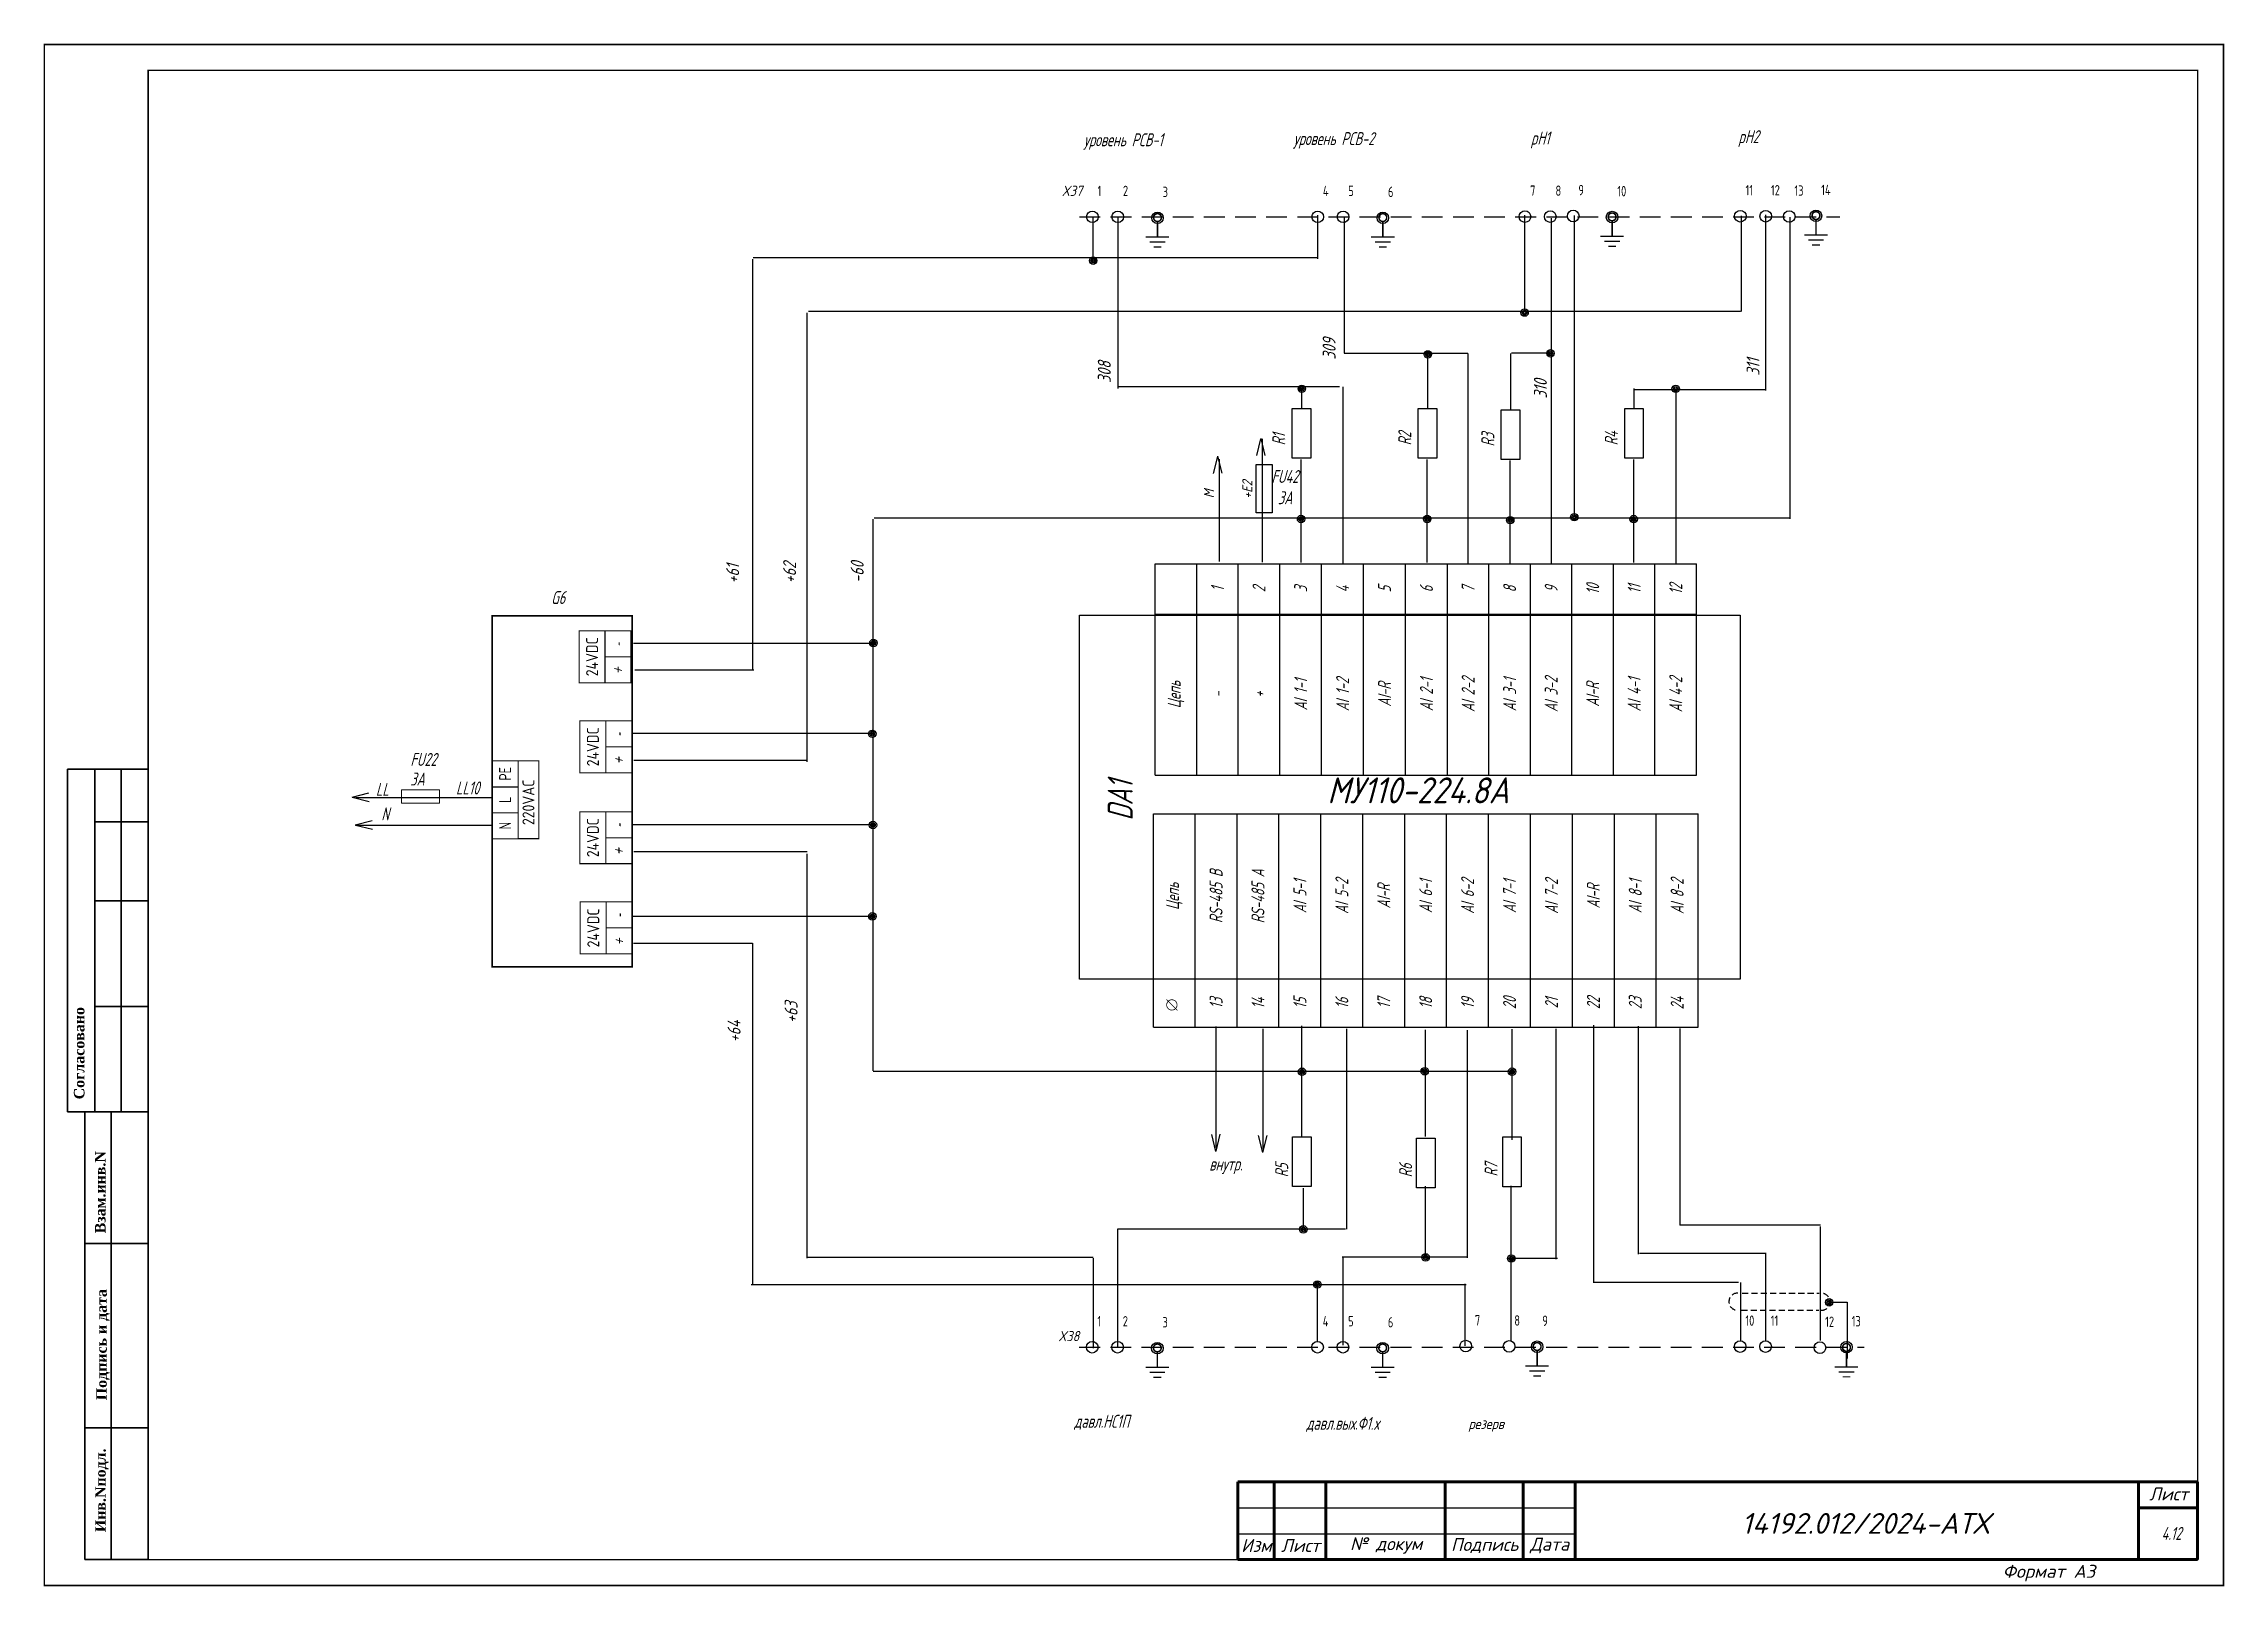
# Model space of a CAD drawing. Header units: millimetres. Extents: x 2725 to 10524, y 7125 to 11639.
# Drawn here: x 7855.7 to 8276, y 9976.2 to 10273.5 of the extents above; entities that cross this region are included whole.
import ezdxf
from ezdxf.enums import TextEntityAlignment as Align

# ---------------------------------------------------------------- set-up
doc = ezdxf.new("R2010")
doc.units = ezdxf.units.MM
doc.header["$LTSCALE"] = 4
doc.set_wipeout_variables(frame=1)
doc.linetypes.add('DASHED', pattern=[0.75, 0.5, -0.25])
doc.linetypes.add('SolidLine', pattern=[0])
for name, color, linetype, lineweight in [('_АК_ОФОРМЛ', 7, 'Continuous', 20), ('SHTAMP', 7, 'SolidLine', 25), ('Основеая', 5, 'Continuous', 60), ('СХЕМА', 7, 'Continuous', 25)]:
    doc.layers.add(name, color=color, linetype=linetype, lineweight=lineweight)
for name, color, linetype in [("Contact's", 104, 'Continuous'), ('LOC', 8, 'Continuous'), ('RED_2.5mm^2', 1, 'Continuous'), ('SYMS', 7, 'Continuous'), ('Вспомогательная', 1, 'Continuous'), ('Текст', 2, 'Continuous')]:
    doc.layers.add(name, color=color, linetype=linetype)
doc.styles.add('ISOCPEUR', font='isocpeui.ttf')
doc.styles.add('ISOCPEUR25.10.00', font='isocpeur.ttf', dxfattribs={"height": 2.5})
doc.styles.add('SC', font='wromrusc.shx', dxfattribs={"width": 0.8, "height": 2.5})
doc.styles.add('Simplex00.10.00', font='simplex.shx')
doc.styles.add('Simplex25.085.00', font='simplex.shx', dxfattribs={"width": 0.85, "oblique": 15, "height": 2.5})
doc.styles.add('Simplex25.085.15', font='', dxfattribs={"width": 0.85, "oblique": 15, "height": 2.5})
doc.styles.add('STYLE1', font='timesbd.ttf')
doc.styles.add('WD', font='romans.shx')
doc.styles.add('ГОСТ', font='isocpeur.ttf', dxfattribs={"oblique": 15})
doc.styles.add('Стиль мой-1', font='', dxfattribs={"width": 0.85, "oblique": 15, "height": 2.5})
doc.styles.get('Simplex25.085.15').set_extended_font_data('GOST type A')
doc.styles.get('Стиль мой-1').set_extended_font_data('GOST type A')
doc.linetypes.add('Modbus_LINE', pattern='A,7.5,-4,["Modbus",Standard,S=2.5,R=0,X=-1.5,Y=-1.25],-15', length=26.5)

msp = doc.modelspace()

# ---------------------------------------------------------------- texts
at = {"style": 'Simplex25.085.15', "oblique": 15}
for s, height, width, p in [('уровень РСВ-1', 2.5, 0.85, (8056.18, 10253.69)), ('уровень РСВ-2', 2.5, 0.85, (8096.6, 10253.91)), ('pH1', 2.5, 0.85, (8142.33, 10254.02)), ('pH2', 2.5, 0.85, (8182.33, 10254.29)), ('X37', 1.961, 1.083459, (8051.93, 10244.12)), ('FU42', 2.5, 0.85, (8092.34, 10188.8)), ('G6', 2.5, 0.85, (7953.52, 10165.48)), ('FU22', 2.5, 0.85, (7926.39, 10134.28)), ('3А', 2.5, 0.85, (7926.37, 10130.5)), ('внутр.', 2.5, 0.85, (8080.35, 10056.3)), ('X38', 1.961, 1.083459, (8051.26, 10023.42)), ('давл.НС1П', 2.5, 0.85, (8054.33, 10006.73)), ('давл.вых.Ф1.x', 2.5, 0.85, (8099.06, 10006.34)), ('резерв', 1.961, 1.083459, (8130.31, 10006.5))]:
    msp.add_text(s, height=height, dxfattribs=dict(at, width=width)).set_placement(p)
for s, height, width, p in [('+E2', 1.961, 1.083459, (8088.67, 10185.74)), ('M', 1.96, 1.083459, (8081.26, 10185.86)), ('DA1', 4.83, 0.879985, (8065.61, 10123.73))]:
    msp.add_text(s, height=height, rotation=90, dxfattribs=dict(at, width=width)).set_placement(p)
at = {"color": 7, "style": 'Simplex25.085.15', "oblique": 15, "width": 1.083459}
msp.add_text('МУ110-224.8А', height=5, dxfattribs=at).set_placement((8103.09, 10127.07))
at = {"color": 0, "lineweight": 25, "ltscale": 0.5, "style": 'STYLE1', "oblique": 1}
for s, height, p in [('Согласовано', 2.0309, (7863.56, 10070.01)), ('Взам.инв.N', 2.031, (7867.63, 10044.19)), ('Подпись и дата', 2.0309, (7867.86, 10012.03)), ('Инв.Nподл.', 2.031, (7867.66, 9986.6))]:
    msp.add_text(s, height=height, rotation=90, dxfattribs=at).set_placement(p)
at = {"color": 7, "lineweight": 25, "insert": (8263.89, 9987.63), "char_height": 2.5, "attachment_point": 1, "style": 'Стиль мой-1'}
msp.add_mtext_dynamic_manual_height_columns('4.12', width=5.3031, gutter_width=12.5, heights=[2.85], dxfattribs=at)
at = {"layer": '_АК_ОФОРМЛ', "color": 7, "char_height": 2.5, "width": 4.127, "attachment_point": 5, "style": 'Simplex25.085.15'}
for s, insert in [('LL', (7920.97, 10129.77)), ('LL10', (7937.42, 10130.03)), ('N', (7921.52, 10125.03))]:
    msp.add_mtext(s, dxfattribs=dict(at, insert=insert))
at = {"layer": 'SHTAMP', "color": 0, "style": 'ISOCPEUR'}
msp.add_text('14192.012/2024-АТХ', height=4, dxfattribs=at).set_placement((8206.79, 9986.31), align=Align.CENTER)
at = {"layer": 'SYMS', "linetype": 'Continuous', "char_height": 2.5, "attachment_point": 1, "rotation": 90}
for s, insert, width in [('{\\Fsimplex|c0;\\Q15;\\W0.75;\\C0;30\\Fsimplex|c204;9}', (8102.2, 10212.59), 12.7506), ('{\\Fsimplex|c0;\\Q15;\\W0.75;\\C0;30\\Fsimplex|c204;8}', (8058.87, 10208.06), 12.7506), ('{\\Fsimplex|c0;\\Q15;\\W0.75;\\C0;3\\Fsimplex|c204;10}', (8142.92, 10205.09), 12.7506), ('{\\Fsimplex|c0;\\Q15;\\W0.75;\\C0;3\\Fsimplex|c204;11}', (8183.9, 10209.47), 12.7506), ('{\\fGOST type A|b0|i0|c0|p34;\\Q15;\\W0.85;\\C7;R\\fGOST type A|b0|i0|c204|p34;1}', (8092.49, 10196.06), 5.071), ('{\\fGOST type A|b0|i0|c0|p34;\\Q15;\\W0.85;\\C7;R\\fGOST type A|b0|i0|c204|p34;2}', (8116.78, 10196.05), 5.071), ('{\\fGOST type A|b0|i0|c0|p34;\\Q15;\\W0.85;\\C7;R\\fGOST type A|b0|i0|c204|p34;3}', (8132.79, 10195.84), 5.071), ('{\\fGOST type A|b0|i0|c0|p34;\\Q15;\\W0.85;\\C7;R\\fGOST type A|b0|i0|c204|p34;4}', (8156.58, 10196.05), 5.071), ('{\\Fsimplex|c204;\\Q15;\\W0.75;\\C0;+6\\Fsimplex|c0;1}', (7987.25, 10169.43), 8.5407), ('{\\Fsimplex|c204;\\Q15;\\W0.75;\\C0;+6\\Fsimplex|c0;2}', (7998.22, 10169.47), 8.5407), ('{\\Fsimplex|c204;\\Q15;\\W0.75;\\C0;-60}', (8011.25, 10169.58), 8.5407), ('{\\Fsimplex|c204;\\Q15;\\W0.75;\\C0;+63}', (7998.5, 10084.74), 8.5407), ('{\\Fsimplex|c204;\\Q15;\\W0.75;\\C0;+64}', (7987.52, 10081.01), 8.5407), ('{\\fGOST type A|b0|i0|c0|p34;\\Q15;\\W0.85;\\C7;R\\fGOST type A|b0|i0|c204|p34;5}', (8093.06, 10055.01), 5.071), ('{\\fGOST type A|b0|i0|c0|p34;\\Q15;\\W0.85;\\C7;R\\fGOST type A|b0|i0|c204|p34;6}', (8116.95, 10054.99), 5.071), ('{\\fGOST type A|b0|i0|c0|p34;\\Q15;\\W0.85;\\C7;R\\fGOST type A|b0|i0|c204|p34;7}', (8133.42, 10055.16), 5.071)]:
    msp.add_mtext(s, dxfattribs=dict(at, insert=insert, width=width))
at = {"layer": 'SYMS', "linetype": 'Continuous', "insert": (8093.59, 10187.21), "char_height": 2.5, "width": 8.7482, "attachment_point": 1}
msp.add_mtext('{\\fGOST type A|b0|i0|c0|p34;\\Q15;\\W0.85;\\C7;3\\fGOST type A|b0|i0|c204|p34;А}', dxfattribs=at)
at = {"layer": 'Текст', "color": 7, "char_height": 2.5, "style": 'ГОСТ'}
for s, insert, width, attachment_point in [('{\\fISOCPEUR|b0|i0|c204|p34;Лист}', (8269.02, 9993.98), 11.4585, 6), ('{\\fISOCPEUR|b0|i0|c204|p34;Изм}', (8089.44, 9984.05), 7, 5), ('{\\fISOCPEUR|b0|i0|c204|p34;Лист}', (8097.94, 9984.05), 10, 5), ('{\\fISOCPEUR|b0|i0|c204|p34;№ докум}', (8114.44, 9984.05), 23, 5), ('{\\fISOCPEUR|b0|i0|c204|p34;Подпись}', (8133.44, 9984.05), 15, 5), ('{\\fISOCPEUR|b0|i0|c204|p34;Дата}', (8145.94, 9984.05), 10, 5)]:
    msp.add_mtext(s, dxfattribs=dict(at, insert=insert, width=width, attachment_point=attachment_point))

# ---------------------------------------------------------------- blocks, each defined once
blk = doc.blocks.new('Формат А3')
at = {"color": 0, "linetype": 'Continuous', "const_width": 0.3}
for points in [[(-420, 297), (0, 297), (0, 0), (-420, 0)], [(-400, 5), (-400, 292), (-5, 292), (-5, 5)]]:
    blk.add_lwpolyline(points, close=True, dxfattribs=at)
at = {"color": 0, "linetype": 'Continuous', "style": 'Simplex00.10.00', "oblique": 15}
blk.add_text('Формат А3', height=2.5, dxfattribs=at).set_placement((-33.67, 2.75), align=Align.MIDDLE_CENTER)
blk = doc.blocks.new('*T208')
at = {"color": 0, "linetype": 'ByBlock', "lineweight": -2, "ltscale": 0.2, "transparency": 16777216}
for p, q in [((0, 0), (0, 41.14)), ((0, 41.14), (104.95, 41.14)), ((8, 0), (8, 41.14)), ((16.08, 0), (16.08, 41.14)), ((24.16, 0), (24.16, 41.14)), ((32.24, 0), (32.24, 41.14)), ((40.32, 0), (40.32, 41.14)), ((48.4, 0), (48.4, 41.14)), ((56.48, 0), (56.48, 41.14)), ((64.56, 0), (64.56, 41.14)), ((72.64, 0), (72.64, 41.14)), ((80.72, 0), (80.72, 41.14)), ((88.8, 0), (88.8, 41.14)), ((96.87, 0), (96.87, 41.14)), ((104.95, 0), (104.95, 41.14)), ((0, 9.29), (40.32, 9.29))]:
    blk.add_line(p, q, dxfattribs=at)
at = {"color": 0, "lineweight": -2, "ltscale": 0.2, "transparency": 16777216}
for p, q in [((40.32, 9.29), (104.95, 9.29)), ((0, 0), (104.95, 0))]:
    blk.add_line(p, q, dxfattribs=at)
at = {"color": 0, "linetype": 'Continuous', "lineweight": -2, "ltscale": 0.2, "transparency": 16777216, "char_height": 2.5, "attachment_point": 5, "rotation": 90, "style": 'Simplex25.085.15'}
for s, insert, width in [('RS-485 B', (12.04, 25.21), 28.8496), ('RS-485 A', (20.12, 25.21), 28.8496), ('Цепь', (4, 25.21), 28.8496), ('AI 5-1', (28.2, 25.21), 28.8496), ('AI 5-2', (36.28, 25.21), 28.8496), ('AI-R', (44.36, 25.21), 28.8496), ('AI 6-1', (52.44, 25.21), 28.8496), ('AI 6-2', (60.52, 25.21), 28.8496), ('AI 7-1', (68.6, 25.21), 28.8496), ('AI 7-2', (76.68, 25.21), 28.8496), ('AI-R', (84.76, 25.21), 28.8496), ('AI 8-1', (92.83, 25.21), 28.8496), ('AI 8-2', (100.91, 25.21), 28.8496), ('13', (12.04, 4.64), 6.286), ('14', (20.12, 4.64), 6.286), ('15', (28.2, 4.64), 6.286), ('16', (36.28, 4.64), 6.286), ('17', (44.36, 4.64), 6.286), ('18', (52.44, 4.64), 6.286), ('19', (60.52, 4.64), 6.286), ('20', (68.6, 4.64), 6.286), ('21', (76.68, 4.64), 6.286), ('22', (84.76, 4.64), 6.286), ('23', (92.83, 4.64), 6.286), ('24', (100.91, 4.64), 6.286)]:
    blk.add_mtext(s, dxfattribs=dict(at, insert=insert, width=width))
blk = doc.blocks.new('Клеммное соединение')
at = {"linetype": 'Continuous'}
blk.add_wipeout([(0, -1), (-0.44, -0.9), (-0.6, -0.8), (-0.71, -0.7), (-0.8, -0.6), (-0.87, -0.5), (-0.92, -0.4), (-0.95, -0.3), (-0.98, -0.2), (-0.99, -0.1), (-0.99, 0), (-0.99, 0.1), (-0.98, 0.2), (-0.95, 0.3), (-0.92, 0.4), (-0.87, 0.5), (-0.8, 0.6), (-0.71, 0.7), (-0.6, 0.8), (-0.44, 0.9), (0, 1), (0.44, 0.9), (0.6, 0.8), (0.71, 0.7), (0.8, 0.6), (0.87, 0.5), (0.92, 0.4), (0.95, 0.3), (0.98, 0.2), (0.99, 0.1), (1, 0), (0.99, -0.1), (0.98, -0.2), (0.95, -0.3), (0.92, -0.4), (0.87, -0.5), (0.8, -0.6), (0.71, -0.7), (0.6, -0.8), (0.44, -0.9)], dxfattribs=at)
at = {"color": 0, "linetype": 'Continuous', "lineweight": -2, "const_width": 0.15}
blk.add_lwpolyline([(-1.06, -1.06), (1.06, 1.06)], dxfattribs=at)
blk.add_lwpolyline([(-1, 0, 1), (1, 0, 1)], format="xyb", close=True, dxfattribs=at)
blk = doc.blocks.new('*T209')
at = {"color": 0, "linetype": 'ByBlock', "lineweight": -2, "ltscale": 0.2, "transparency": 16777216}
for p, q in [((0, 0), (0, 40.67)), ((0, 40.67), (104.32, 40.67)), ((8, 0), (8, 40.67)), ((16, 0), (16, 40.67)), ((24, 0), (24, 40.67)), ((32.08, 0), (32.08, 40.67)), ((40.16, 0), (40.16, 40.67)), ((48.24, 0), (48.24, 40.67)), ((56.32, 0), (56.32, 40.67)), ((64.32, 0), (64.32, 40.67)), ((72.32, 0), (72.32, 40.67)), ((80.32, 0), (80.32, 40.67)), ((88.32, 0), (88.32, 40.67)), ((96.32, 0), (96.32, 40.67)), ((104.32, 0), (104.32, 40.67)), ((0, 31), (104.32, 31))]:
    blk.add_line(p, q, dxfattribs=at)
at = {"color": 0, "lineweight": -2, "ltscale": 0.2, "transparency": 16777216}
blk.add_line((0, 0), (104.32, 0), dxfattribs=at)
at = {"color": 0, "linetype": 'Continuous', "lineweight": -2, "ltscale": 0.2, "transparency": 16777216, "char_height": 2.5, "attachment_point": 5, "rotation": 90, "style": 'Simplex25.085.15'}
for s, insert, width in [('1', (12, 35.83), 6.6745), ('2', (20, 35.83), 6.6745), ('3', (28.04, 35.83), 6.6745), ('4', (36.12, 35.83), 6.6745), ('5', (44.2, 35.83), 6.6745), ('6', (52.28, 35.83), 6.6745), ('7', (60.32, 35.83), 6.6745), ('8', (68.32, 35.83), 6.6745), ('9', (76.32, 35.83), 6.6745), ('10', (84.32, 35.83), 6.6745), ('11', (92.32, 35.83), 6.6745), ('12', (100.32, 35.83), 6.6745), ('Цепь', (4, 15.5), 27.9958), ('AI 1-1', (28.04, 15.5), 27.9958), ('AI 1-2', (36.12, 15.5), 27.9958), ('AI-R', (44.2, 15.5), 27.9958), ('AI 2-1', (52.28, 15.5), 27.9958), ('AI 2-2', (60.32, 15.5), 27.9958), ('AI 3-1', (68.32, 15.5), 27.9958), ('AI 3-2', (76.32, 15.5), 27.9958), ('AI-R', (84.32, 15.5), 27.9958), ('AI 4-1', (92.32, 15.5), 27.9958), ('AI 4-2', (100.32, 15.5), 27.9958), ('-', (12, 15.5), 27.9958), ('+', (20, 15.5), 27.9958)]:
    blk.add_mtext(s, dxfattribs=dict(at, insert=insert, width=width))
blk = doc.blocks.new('PS4x145')
at = {"color": 0, "linetype": 'Continuous', "lineweight": -2}
for points, const_width in [([(-2.5, 0), (65.12, 0), (65.12, -27), (-2.5, -27)], 0.3), ([(22.15, 0), (27.15, 0), (27.15, -5), (22.15, -5)], 0.2), ([(27.15, 0), (32.15, 0), (32.15, -5), (27.15, -5)], 0.2), ([(32.2, 0), (37.2, 0), (37.2, -5), (32.2, -5)], 0.2), ([(22.2, -5), (37.2, -5), (37.2, -9), (22.2, -9)], 0.2), ([(52.25, -16.76), (62.25, -16.76), (62.25, -21.76), (52.25, -21.76)], 0.2), ([(0, -17), (10, -17), (10, -22), (0, -22)], 0.2), ([(17.38, -16.92), (27.38, -16.92), (27.38, -21.92), (17.38, -21.92)], 0.2), ([(34.9, -16.92), (44.9, -16.92), (44.9, -21.92), (34.9, -21.92)], 0.2), ([(0, -22), (5, -22), (5, -27), (0, -27)], 0.2), ([(5, -22), (10, -22), (10, -27), (5, -27)], 0.2), ([(17.38, -21.92), (22.38, -21.92), (22.38, -26.92), (17.38, -26.92)], 0.2), ([(22.38, -21.92), (27.38, -21.92), (27.38, -26.92), (22.38, -26.92)], 0.2), ([(34.9, -21.92), (39.9, -21.92), (39.9, -26.92), (34.9, -26.92)], 0.2), ([(39.9, -21.92), (44.9, -21.92), (44.9, -26.92), (39.9, -26.92)], 0.2), ([(52.25, -21.76), (57.25, -21.76), (57.25, -26.76), (52.25, -26.76)], 0.2), ([(57.25, -21.76), (62.25, -21.76), (62.25, -26.76), (57.25, -26.76)], 0.2)]:
    blk.add_lwpolyline(points, close=True, dxfattribs=dict(at, const_width=const_width))
at = {"color": 0, "linetype": 'Continuous', "lineweight": 9, "style": 'SC', "oblique": 15, "width": 0.85}
for s, p in [('+', (2.3, -24.5)), ('-', (7.3, -24.5)), ('+', (19.68, -24.42)), ('-', (24.68, -24.42)), ('+', (37.2, -24.42)), ('-', (42.2, -24.42)), ('+', (54.55, -24.26)), ('-', (59.55, -24.26))]:
    blk.add_text(s, height=2, dxfattribs=at).set_placement(p, align=Align.MIDDLE)
at = {"color": 0, "linetype": 'Continuous', "lineweight": -2, "style": 'Simplex25.085.00', "oblique": 10, "width": 0.8, "flags": 4}
blk.add_attdef('ЭЛЕМЕНТ', text='', height=2.5, dxfattribs=at).set_placement((39.01, -2.5), align=Align.MIDDLE_LEFT)
at = {"color": 0, "linetype": 'Continuous', "lineweight": 9, "style": 'ISOCPEUR25.10.00', "oblique": 10, "width": 0.85, "flags": 5}
blk.add_attdef('ТИП', text='', height=2.5, dxfattribs=at).set_placement((44.2, -2.5), align=Align.MIDDLE_LEFT)
at = {"color": 0, "linetype": 'Continuous', "lineweight": 9, "style": 'Simplex25.085.00', "width": 0.8}
for tag, flags, p in [('#(IN/VAC)', 8, (29.2, -7)), ('#(OUT/VDC)', 4, (5, -19.5)), ('#(OUT/VDC)', 4, (22.38, -19.42)), ('#(OUT/VDC)', 4, (39.9, -19.42)), ('#(OUT/VDC)', 4, (57.25, -19.26))]:
    blk.add_attdef(tag, text='', height=2.3, dxfattribs=dict(at, flags=flags)).set_placement(p, align=Align.MIDDLE)
at = {"color": 0, "linetype": 'Continuous', "lineweight": -2, "style": 'Simplex25.085.00', "width": 0.8, "flags": 4}
for p in [(5, -13.5), (22.38, -13.42), (39.9, -13.42), (57.25, -13.26)]:
    blk.add_attdef('#(A/VA)', text='', height=2.5, dxfattribs=at).set_placement(p, align=Align.MIDDLE)
at = {"layer": "Contact's", "linetype": 'Continuous', "lineweight": 9, "style": 'Simplex00.10.00', "width": 0.7, "flags": 8}
for tag, p in [('#(7/L)', (24.7, -2.5)), ('#(9/N)', (29.7, -2.5)), ('#(5/PE)', (34.7, -2.5))]:
    blk.add_attdef(tag, text='', height=2.3, dxfattribs=at).set_placement(p, align=Align.MIDDLE)
blk = doc.blocks.new('WDDOT')
for radius in [0.72, 0.449, 0.223]:
    blk.add_circle((0, 0), radius)
blk = doc.blocks.new('VT0W02')
blk.add_circle((0, 0), 0.0699)
at = {"style": 'WD'}
for tag, p, width in [('INST', (0.062, 0.42), 0.7), ('LOC', (0.062, 0.25), 0.7), ('DESC1', (0.053, -0.385), 0.8)]:
    blk.add_attdef(tag, p, '', height=0.125, dxfattribs=dict(at, width=width))
at = {"style": 'WD', "flags": 1}
for tag, p, height in [('X4TERM01', (-0.07, 0), 0.0125), ('X4TERMDESC01', (-0.055, -0.023), 0.025), ('X2TERMDESC01', (-0.006, 0.029), 0.025), ('STRIPSEQ', (0, 0), 0.00125), ('X2TERM01', (0, 0.07), 0.0125), ('X1TERMDESC01', (0.039, -0.003), 0.025), ('X1TERM01', (0.07, 0), 0.0125), ('LINKTERM', (0, -0.002), 0.00125), ('X8TERM01', (0, -0.07), 0.0125), ('X8TERMDESC01', (0, -0.054), 0.025)]:
    blk.add_attdef(tag, p, '', height=height, dxfattribs=at)
at = {"linetype": 'Continuous', "style": 'WD'}
for tag, p, height, width, flags in [('WIRENO', (0.062, 0.094), 0.125, 0.8, 8), ('TAGSTRIP', (0.053, -0.229), 0.125, 0.9, 8), ('DESC2', (0.053, -0.541), 0.125, 0.8, 8), ('CAT', (0.213, -0.406), 0.109, 0.8, 1), ('DESC3', (0.053, -0.698), 0.125, 0.8, 8)]:
    blk.add_attdef(tag, p, '', height=height, dxfattribs=dict(at, width=width, flags=flags))
at = {"linetype": 'Continuous', "style": 'WD', "width": 0.8, "flags": 1}
blk.add_attdef('MFG', text='', height=0.109, dxfattribs=at).set_placement((0.088, -0.406), align=Align.RIGHT)
at = {"style": 'WD', "width": 0.7, "flags": 1}
blk.add_attdef('ASSYCODE', (0.062, -0.281), '', height=0.01, dxfattribs=at)
blk = doc.blocks.new('PE - заземление')
at = {"color": 0, "linetype": 'Continuous', "lineweight": -2, "const_width": 0.3}
blk.add_lwpolyline([(-0.75, -0.75, -1), (0.75, -0.75, -1)], format="xyb", close=True, dxfattribs=at)
at = {"color": 0, "linetype": 'Continuous', "lineweight": -2}
for points, const_width in [([(0, -4.5), (0, -1.5)], 0.3), ([(-2.25, -4.5), (2.25, -4.5)], 0.25), ([(-1.5, -5.46), (1.5, -5.46)], 0.25), ([(-0.75, -6.42), (0.75, -6.42)], 0.25)]:
    blk.add_lwpolyline(points, dxfattribs=dict(at, const_width=const_width))
at = {"color": 0, "linetype": 'Continuous', "lineweight": 9, "style": 'ISOCPEUR25.10.00', "oblique": 10, "width": 0.85, "flags": 9}
blk.add_attdef('ТИП', (0, 0), '', height=2.5, dxfattribs=at)

# ---------------------------------------------------------------- linework, layer by layer
at = {"linetype": 'DASHED', "ltscale": 2}
for p, q in [((8055.33, 10240.11), (8201.85, 10240.11)), ((8055.3, 10022.28), (8206.57, 10022.28))]:
    msp.add_line(p, q, dxfattribs=at)
at = {"color": 1, "ltscale": 0.2}
for p, q in [((8101.29, 10232.16), (7992.45, 10232.16)), ((8182.71, 10221.87), (8003.14, 10221.87)), ((8130.2, 10213.74), (8106.32, 10213.74)), ((8122.41, 10213.65), (8122.41, 10203.14)), ((8138.42, 10213.76), (8138.42, 10202.93)), ((8146.24, 10213.85), (8138.57, 10213.85)), ((8105.46, 10207.31), (8062.68, 10207.31)), ((8098.11, 10207), (8098.11, 10203.14)), ((8162.2, 10206.99), (8162.2, 10203.13)), ((8187.54, 10206.73), (8162.24, 10206.73)), ((8192.23, 10182), (8015.78, 10182)), ((8015.8, 10157.9), (7969.38, 10157.9)), ((7992.57, 10152.7), (7969.61, 10152.7)), ((8015.53, 10140.54), (7969.21, 10140.54)), ((8002.78, 10135.34), (7969.44, 10135.34)), ((8015.35, 10122.93), (7969.24, 10122.93)), ((8002.88, 10117.73), (7969.47, 10117.73)), ((8015.35, 10105.25), (7969.13, 10105.25)), ((7992.32, 10100.05), (7969.36, 10100.05)), ((8138.59, 10075.42), (8015.57, 10075.42)), ((8198.17, 10045.76), (8171.06, 10045.76)), ((8106.6, 10045), (8062.74, 10045)), ((8057.96, 10039.55), (8002.95, 10039.55)), ((8130.19, 10039.6), (8105.96, 10039.6)), ((8147.45, 10039.38), (8138.56, 10039.38)), ((8187.67, 10040.29), (8163.28, 10040.29)), ((8129.89, 10034.26), (7992.08, 10034.26)), ((8101.22, 10023.37), (8101.22, 10034.25)), ((8182.38, 10034.71), (8154.38, 10034.71))]:
    msp.add_line(p, q, dxfattribs=at)
at = {"lineweight": 30}
for p, q in [((7860.27, 10133.63), (7875.74, 10133.63)), ((7860.27, 10133.63), (7860.27, 10067.63)), ((7865.59, 10133.63), (7865.59, 10067.63)), ((7870.66, 10133.63), (7870.66, 10067.63)), ((7865.59, 10123.48), (7875.74, 10123.48)), ((7865.59, 10108.25), (7875.74, 10108.25)), ((7865.59, 10087.94), (7875.74, 10087.94)), ((7860.27, 10067.63), (7875.74, 10067.63)), ((7863.66, 9981.32), (7863.66, 10067.63)), ((7868.74, 9981.32), (7868.74, 10067.63)), ((7875.84, 10042.25), (7863.66, 10042.25)), ((7875.84, 10006.71), (7863.66, 10006.71))]:
    msp.add_line(p, q, dxfattribs=at)
at = {"linetype": 'DASHED', "ltscale": 0.6}
for p, q in [((8183.04, 10032.68), (8197.92, 10032.68)), ((8182.9, 10029.39), (8197.84, 10029.39))]:
    msp.add_line(p, q, dxfattribs=at)
at = {"linetype": 'Continuous', "ltscale": 0.6}
for points in [[(8096.33, 10203.15), (8099.9, 10203.15), (8099.9, 10193.57), (8096.33, 10193.57)], [(8120.63, 10203.14), (8124.2, 10203.14), (8124.2, 10193.56), (8120.63, 10193.56)], [(8136.63, 10202.93), (8140.2, 10202.93), (8140.2, 10193.35), (8136.63, 10193.35)], [(8160.42, 10203.14), (8163.99, 10203.14), (8163.99, 10193.56), (8160.42, 10193.56)], [(8089.4, 10192.34), (8092.5, 10192.34), (8092.5, 10183.04), (8089.4, 10183.04)], [(8096.42, 10062.83), (8099.99, 10062.83), (8099.99, 10053.25), (8096.42, 10053.25)], [(8120.3, 10062.56), (8123.86, 10062.56), (8123.86, 10052.97), (8120.3, 10052.97)], [(8136.92, 10062.77), (8140.49, 10062.77), (8140.49, 10053.19), (8136.92, 10053.19)]]:
    msp.add_lwpolyline(points, close=True, dxfattribs=at)
at = {"ltscale": 0.2}
msp.add_lwpolyline([(8055.36, 10163.32), (8182.69, 10163.32), (8182.69, 10093.19), (8055.36, 10093.19)], close=True, dxfattribs=at)
at = {"linetype": 'Continuous', "lineweight": -2}
msp.add_lwpolyline([(7875.84, 10084.65), (7875.84, 10045.65)], dxfattribs=at)
at = {"lineweight": 30}
msp.add_lwpolyline([(7875.84, 9981.32), (7863.66, 9981.32)], dxfattribs=at)
at = {"linetype": 'DASHED', "ltscale": 0.6}
for centre, start, end in [((8182.14, 10031.04), 87.3959, 270), ((8198.34, 10031.02), 267.3959, 90)]:
    msp.add_arc(centre, 1.64, start, end, dxfattribs=at)
at = {"layer": 'RED_2.5mm^2', "linetype": 'Continuous', "ltscale": 0.2}
for p, q in [((8057.99, 10231.54), (8057.99, 10239.93)), ((8062.73, 10239.97), (8062.73, 10207.04)), ((8101.27, 10231.99), (8101.27, 10240.39)), ((8106.37, 10239.88), (8106.37, 10213.8)), ((8141.2, 10222.01), (8141.2, 10240.43)), ((8146.23, 10239.82), (8146.23, 10173.17)), ((8150.68, 10240.37), (8150.68, 10182.29)), ((8182.9, 10221.84), (8182.9, 10240.29)), ((8187.62, 10206.61), (8187.62, 10240.5)), ((8192.25, 10240.01), (8192.25, 10181.92)), ((7992.38, 10152.73), (7992.38, 10231.91)), ((8002.86, 10135.09), (8002.86, 10221.6)), ((8130.18, 10213.74), (8130.18, 10173.18)), ((8106.06, 10207.31), (8106.06, 10173.33)), ((8170.28, 10206.45), (8170.28, 10173.23)), ((8090.55, 10197.34), (8090.55, 10173.56)), ((8082.23, 10193.39), (8082.23, 10173.7)), ((8098.07, 10173.48), (8098.07, 10193.32)), ((8122.37, 10173.47), (8122.37, 10193.32)), ((8138.37, 10173.26), (8138.37, 10193.11)), ((8162.16, 10173.47), (8162.16, 10193.31)), ((8015.49, 10181.85), (8015.49, 10075.52)), ((7915.82, 10128.19), (7942.05, 10128.19)), ((7915.91, 10122.88), (7942.25, 10122.88)), ((8002.86, 10039.41), (8002.86, 10117.32)), ((7992.38, 10034.46), (7992.38, 10100.13)), ((8098.18, 10062.85), (8098.18, 10084.18)), ((8106.81, 10083.63), (8106.81, 10045.03)), ((8122.05, 10062.84), (8122.05, 10083.42)), ((8130.15, 10039.48), (8130.15, 10083.36)), ((8138.7, 10062.24), (8138.7, 10083.58)), ((8147.16, 10083.64), (8147.16, 10039.24)), ((8154.45, 10034.65), (8154.45, 10084.35)), ((8163.1, 10040.19), (8163.1, 10084.13)), ((8171.03, 10083.7), (8171.03, 10045.76)), ((8098.42, 10052.93), (8098.42, 10045.4)), ((8122.04, 10039.65), (8122.04, 10053.32)), ((8138.55, 10023.57), (8138.55, 10053.33)), ((8198.16, 10023.57), (8198.16, 10045.51)), ((8062.67, 10045.05), (8062.67, 10022.12)), ((8057.96, 10039.45), (8057.96, 10022.1)), ((8106.11, 10039.5), (8106.11, 10022.65)), ((8187.6, 10023.57), (8187.6, 10040.19)), ((8129.58, 10034.48), (8129.58, 10022.55)), ((8182.75, 10034.72), (8182.75, 10023.51)), ((8199.88, 10030.93), (8203.27, 10030.93)), ((8203.28, 10030.94), (8203.28, 10020.06))]:
    msp.add_line(p, q, dxfattribs=at)
at = {"layer": 'RED_2.5mm^2', "color": 6, "linetype": 'Modbus_LINE', "ltscale": 40}
for p, q in [((8081.66, 10060.76), (8081.66, 10084.08)), ((8090.72, 10060.58), (8090.72, 10083.61))]:
    msp.add_line(p, q, dxfattribs=at)
at = {"layer": 'SYMS', "linetype": 'Continuous', "ltscale": 0.2}
for p, q in [((8090.24, 10197.34), (8089.44, 10194.07)), ((8090.27, 10197.38), (8091.08, 10194.11)), ((8081.92, 10193.92), (8081.12, 10190.65)), ((8081.95, 10193.95), (8082.76, 10190.68)), ((7915.13, 10128.27), (7918.4, 10129.08)), ((7915.16, 10128.23), (7918.43, 10127.43)), ((7915.75, 10122.92), (7919.02, 10123.73)), ((7915.79, 10122.89), (7919.06, 10122.09))]:
    msp.add_line(p, q, dxfattribs=at)
at = {"layer": 'SYMS', "color": 6, "linetype": 'Continuous', "ltscale": 0.2}
for p, q in [((8081.64, 10059.98), (8080.83, 10063.25)), ((8081.68, 10060.02), (8082.47, 10063.29)), ((8090.65, 10059.75), (8089.84, 10063.03)), ((8090.69, 10059.79), (8091.49, 10063.06))]:
    msp.add_line(p, q, dxfattribs=at)
at = {"layer": 'Вспомогательная', "color": 7}
for p, q in [((8085.84, 9991.32), (8150.84, 9991.32)), ((8085.84, 9986.32), (8150.84, 9986.32)), ((8085.84, 9981.32), (8150.84, 9981.32))]:
    msp.add_line(p, q, dxfattribs=at)
at = {"layer": 'Основеая', "color": 7}
for p, q in [((8085.84, 9996.32), (8085.84, 9981.32)), ((8270.84, 9996.32), (8085.84, 9996.32)), ((8092.84, 9996.32), (8092.84, 9981.32)), ((8102.84, 9996.32), (8102.84, 9981.32)), ((8125.84, 9996.32), (8125.84, 9981.32)), ((8140.84, 9996.32), (8140.84, 9981.32)), ((8150.84, 9996.32), (8150.84, 9981.32)), ((8259.41, 9996.32), (8259.41, 9981.32)), ((8270.84, 9996.32), (8270.84, 9981.32)), ((8259.41, 9991.32), (8270.84, 9991.32)), ((8270.84, 9981.32), (8085.84, 9981.32))]:
    msp.add_line(p, q, dxfattribs=at)
at = {"layer": 'СХЕМА', "color": 7, "linetype": 'Continuous', "lineweight": 20, "ltscale": 30}
msp.add_lwpolyline([(7932.01, 10129.66), (7932.01, 10127.08), (7924.69, 10127.08), (7924.69, 10129.66)], close=True, dxfattribs=at)

# ---------------------------------------------------------------- block references
for name, p in [('Формат А3', (8275.84, 9976.32)), ('PE - заземление', (8070.37, 10240.7)), ('PE - заземление', (8113.8, 10240.7)), ('PE - заземление', (8157.99, 10240.83)), ('PE - заземление', (8197.28, 10241.08)), ('*T209', (8069.93, 10132.52)), ('*T208', (8069.62, 10083.93)), ('PE - заземление', (8070.34, 10022.87)), ('PE - заземление', (8113.77, 10022.87)), ('PE - заземление', (8143.54, 10023.14)), ('PE - заземление', (8203.16, 10022.97))]:
    msp.add_blockref(name, p)
at = {"linetype": 'Continuous', "ltscale": 0.2}
ref = msp.add_blockref('PS4x145', (7942.13, 10098.06), dxfattribs=dict(at, rotation=90))
ref.add_attrib('#(IN/VAC)', '220VAC', dxfattribs={"color": 0, "linetype": 'Continuous', "lineweight": 9, "height": 2.3, "rotation": 90, "style": 'Simplex25.085.00', "width": 0.8, "flags": 8}).set_placement((7949.13, 10127.26), align=Align.MIDDLE)
ref.add_attrib('#(7/L)', 'N', dxfattribs={"layer": "Contact's", "linetype": 'Continuous', "lineweight": 9, "height": 2.3, "rotation": 90, "style": 'Simplex00.10.00', "width": 0.7, "flags": 8}).set_placement((7944.63, 10122.76), align=Align.MIDDLE)
ref.add_attrib('#(9/N)', 'L', dxfattribs={"layer": "Contact's", "linetype": 'Continuous', "lineweight": 9, "height": 2.3, "rotation": 90, "style": 'Simplex00.10.00', "width": 0.7, "flags": 8}).set_placement((7944.63, 10127.76), align=Align.MIDDLE)
ref.add_attrib('#(5/PE)', 'PE', dxfattribs={"layer": "Contact's", "linetype": 'Continuous', "lineweight": 9, "height": 2.3, "rotation": 90, "style": 'Simplex00.10.00', "width": 0.7, "flags": 8}).set_placement((7944.63, 10132.76), align=Align.MIDDLE)
ref.add_attrib('#(OUT/VDC)', '24VDC', dxfattribs={"color": 0, "linetype": 'Continuous', "lineweight": 9, "height": 2.3, "rotation": 90, "style": 'Simplex25.085.00', "width": 0.8, "flags": 4}).set_placement((7961.63, 10103.06), align=Align.MIDDLE)
ref.add_attrib('#(OUT/VDC)', '24VDC', dxfattribs={"color": 0, "linetype": 'Continuous', "lineweight": 9, "height": 2.3, "rotation": 90, "style": 'Simplex25.085.00', "width": 0.8, "flags": 4}).set_placement((7961.55, 10120.44), align=Align.MIDDLE)
ref.add_attrib('#(OUT/VDC)', '24VDC', dxfattribs={"color": 0, "linetype": 'Continuous', "lineweight": 9, "height": 2.3, "rotation": 90, "style": 'Simplex25.085.00', "width": 0.8, "flags": 4}).set_placement((7961.55, 10137.96), align=Align.MIDDLE)
ref.add_attrib('#(OUT/VDC)', '24VDC', dxfattribs={"color": 0, "linetype": 'Continuous', "lineweight": 9, "height": 2.3, "rotation": 90, "style": 'Simplex25.085.00', "width": 0.8, "flags": 4}).set_placement((7961.39, 10155.31), align=Align.MIDDLE)
at = {"layer": 'SYMS', "linetype": 'Continuous', "ltscale": 0.2}
ref = msp.add_blockref('VT0W02', (8057.82, 10240.09), dxfattribs=dict(at, xscale=16, yscale=16, zscale=16))
ref.add_attrib('LOC', '1', (8058.82, 10244.09), dxfattribs={"layer": 'LOC', "height": 2, "style": 'WD', "width": 0.7})
ref = msp.add_blockref('VT0W02', (8062.71, 10240.09), dxfattribs=dict(at, xscale=16, yscale=16, zscale=16))
ref.add_attrib('LOC', '2', (8063.71, 10244.09), dxfattribs={"layer": 'LOC', "height": 2, "style": 'WD', "width": 0.7})
ref = msp.add_blockref('VT0W02', (8070.37, 10239.9), dxfattribs=dict(at, xscale=16, yscale=16, zscale=16))
ref.add_attrib('LOC', '3', (8071.37, 10243.9), dxfattribs={"layer": 'LOC', "height": 2, "style": 'WD', "width": 0.7})
ref = msp.add_blockref('VT0W02', (8101.25, 10240.09), dxfattribs=dict(at, xscale=16, yscale=16, zscale=16))
ref.add_attrib('LOC', '4', (8102.25, 10244.09), dxfattribs={"layer": 'LOC', "height": 2, "style": 'WD', "width": 0.7})
ref = msp.add_blockref('VT0W02', (8106.14, 10240.09), dxfattribs=dict(at, xscale=16, yscale=16, zscale=16))
ref.add_attrib('LOC', '5', (8107.14, 10244.09), dxfattribs={"layer": 'LOC', "height": 2, "style": 'WD', "width": 0.7})
ref = msp.add_blockref('VT0W02', (8113.8, 10239.9), dxfattribs=dict(at, xscale=16, yscale=16, zscale=16))
ref.add_attrib('LOC', '6', (8114.8, 10243.9), dxfattribs={"layer": 'LOC', "height": 2, "style": 'WD', "width": 0.7})
ref = msp.add_blockref('VT0W02', (8141.19, 10240.13), dxfattribs=dict(at, xscale=16, yscale=16, zscale=16))
ref.add_attrib('LOC', '7', (8142.19, 10244.13), dxfattribs={"layer": 'LOC', "height": 2, "style": 'WD', "width": 0.7})
ref = msp.add_blockref('VT0W02', (8146.08, 10240.13), dxfattribs=dict(at, xscale=16, yscale=16, zscale=16))
ref.add_attrib('LOC', '8', (8147.08, 10244.13), dxfattribs={"layer": 'LOC', "height": 2, "style": 'WD', "width": 0.7})
ref = msp.add_blockref('VT0W02', (8150.49, 10240.25), dxfattribs=dict(at, xscale=16, yscale=16, zscale=16))
ref.add_attrib('LOC', '9', (8151.49, 10244.25), dxfattribs={"layer": 'LOC', "height": 2, "style": 'WD', "width": 0.7})
ref = msp.add_blockref('VT0W02', (8157.99, 10240.04), dxfattribs=dict(at, xscale=16, yscale=16, zscale=16))
ref.add_attrib('LOC', '10', (8158.99, 10244.04), dxfattribs={"layer": 'LOC', "height": 2, "style": 'WD', "width": 0.7})
ref = msp.add_blockref('VT0W02', (8182.7, 10240.21), dxfattribs=dict(at, xscale=16, yscale=16, zscale=16))
ref.add_attrib('LOC', '11', (8183.7, 10244.21), dxfattribs={"layer": 'LOC', "height": 2, "style": 'WD', "width": 0.7})
ref = msp.add_blockref('VT0W02', (8187.59, 10240.21), dxfattribs=dict(at, xscale=16, yscale=16, zscale=16))
ref.add_attrib('LOC', '12', (8188.59, 10244.21), dxfattribs={"layer": 'LOC', "height": 2, "style": 'WD', "width": 0.7})
ref = msp.add_blockref('VT0W02', (8192.13, 10240.15), dxfattribs=dict(at, xscale=16, yscale=16, zscale=16))
ref.add_attrib('LOC', '13', (8193.13, 10244.15), dxfattribs={"layer": 'LOC', "height": 2, "style": 'WD', "width": 0.7})
ref = msp.add_blockref('VT0W02', (8197.28, 10240.28), dxfattribs=dict(at, xscale=16, yscale=16, zscale=16))
ref.add_attrib('LOC', '14', (8198.28, 10244.28), dxfattribs={"layer": 'LOC', "height": 2, "style": 'WD', "width": 0.7})
for p, rotation in [((8057.98, 10231.65), 180), ((8141.12, 10221.64), 180), ((8122.48, 10213.58), 180), ((8146.11, 10213.79), 180), ((8098.18, 10206.95), 180), ((8170.25, 10206.94), 180), ((8098.05, 10181.86), 90), ((8122.35, 10181.85), 90), ((8138.36, 10181.64), 90), ((8150.69, 10182.21), 90), ((8162.14, 10181.85), 90), ((8015.62, 10157.95), 90), ((8015.4, 10140.47), 90), ((8015.53, 10122.89), 90), ((8015.43, 10105.28), 90), ((8098.22, 10075.34), 90), ((8121.88, 10075.44), 90), ((8138.7, 10075.35), 180), ((8098.47, 10044.97), 180), ((8122.04, 10039.56), 180), ((8138.55, 10039.35), 180), ((8101.19, 10034.35), 180)]:
    msp.add_blockref('WDDOT', p, dxfattribs=dict(at, rotation=rotation))
ref = msp.add_blockref('VT0W02', (8129.77, 10022.49), dxfattribs=dict(at, xscale=16, yscale=16, zscale=16))
ref.add_attrib('LOC', '7', (8131.55, 10026.45), dxfattribs={"layer": 'LOC', "height": 2, "style": 'WD', "width": 0.7})
ref = msp.add_blockref('VT0W02', (8138.14, 10022.42), dxfattribs=dict(at, xscale=16, yscale=16, zscale=16))
ref.add_attrib('LOC', '8', (8139.14, 10026.42), dxfattribs={"layer": 'LOC', "height": 2, "style": 'WD', "width": 0.7})
ref = msp.add_blockref('VT0W02', (8182.67, 10022.38), dxfattribs=dict(at, xscale=16, yscale=16, zscale=16))
ref.add_attrib('LOC', '10', (8183.67, 10026.38), dxfattribs={"layer": 'LOC', "height": 2, "style": 'WD', "width": 0.7})
ref = msp.add_blockref('VT0W02', (8187.56, 10022.38), dxfattribs=dict(at, xscale=16, yscale=16, zscale=16))
ref.add_attrib('LOC', '11', (8188.56, 10026.38), dxfattribs={"layer": 'LOC', "height": 2, "style": 'WD', "width": 0.7})
at = {"layer": 'SYMS', "ltscale": 0.2}
msp.add_blockref('WDDOT', (8199.82, 10030.91), dxfattribs=at)
at = {"layer": 'SYMS', "linetype": 'Continuous', "ltscale": 0.2}
ref = msp.add_blockref('VT0W02', (8057.79, 10022.26), dxfattribs=dict(at, xscale=16, yscale=16, zscale=16))
ref.add_attrib('LOC', '1', (8058.79, 10026.26), dxfattribs={"layer": 'LOC', "height": 2, "style": 'WD', "width": 0.7})
ref = msp.add_blockref('VT0W02', (8062.68, 10022.26), dxfattribs=dict(at, xscale=16, yscale=16, zscale=16))
ref.add_attrib('LOC', '2', (8063.68, 10026.26), dxfattribs={"layer": 'LOC', "height": 2, "style": 'WD', "width": 0.7})
ref = msp.add_blockref('VT0W02', (8070.34, 10022.07), dxfattribs=dict(at, xscale=16, yscale=16, zscale=16))
ref.add_attrib('LOC', '3', (8071.34, 10026.07), dxfattribs={"layer": 'LOC', "height": 2, "style": 'WD', "width": 0.7})
ref = msp.add_blockref('VT0W02', (8101.22, 10022.26), dxfattribs=dict(at, xscale=16, yscale=16, zscale=16))
ref.add_attrib('LOC', '4', (8102.22, 10026.26), dxfattribs={"layer": 'LOC', "height": 2, "style": 'WD', "width": 0.7})
ref = msp.add_blockref('VT0W02', (8106.11, 10022.26), dxfattribs=dict(at, xscale=16, yscale=16, zscale=16))
ref.add_attrib('LOC', '5', (8107.11, 10026.26), dxfattribs={"layer": 'LOC', "height": 2, "style": 'WD', "width": 0.7})
ref = msp.add_blockref('VT0W02', (8113.77, 10022.07), dxfattribs=dict(at, xscale=16, yscale=16, zscale=16))
ref.add_attrib('LOC', '6', (8114.77, 10026.07), dxfattribs={"layer": 'LOC', "height": 2, "style": 'WD', "width": 0.7})
ref = msp.add_blockref('VT0W02', (8143.54, 10022.35), dxfattribs=dict(at, xscale=16, yscale=16, zscale=16))
ref.add_attrib('LOC', '9', (8144.54, 10026.35), dxfattribs={"layer": 'LOC', "height": 2, "style": 'WD', "width": 0.7})
ref = msp.add_blockref('VT0W02', (8198.05, 10022.17), dxfattribs=dict(at, xscale=16, yscale=16, zscale=16))
ref.add_attrib('LOC', '12', (8199.05, 10026.17), dxfattribs={"layer": 'LOC', "height": 2, "style": 'WD', "width": 0.7})
ref = msp.add_blockref('VT0W02', (8203.16, 10022.27), dxfattribs=dict(at, xscale=16, yscale=16, zscale=16))
ref.add_attrib('LOC', '13', (8204.16, 10026.27), dxfattribs={"layer": 'LOC', "height": 2, "style": 'WD', "width": 0.7})

msp.set_redraw_order([(e.dxf.handle, doc.entitydb.next_handle()) for e in msp.query("TEXT MTEXT ATTDEF DIMENSION ARC_DIMENSION")])  # texts and dimensions are drawn at this point

# ---------------------------------------------------------------- next in the draw order: block references
at = {"rotation": 90}
msp.add_blockref('Клеммное соединение', (8073.14, 10088.22), dxfattribs=at)

doc.saveas('drawing.dxf')
